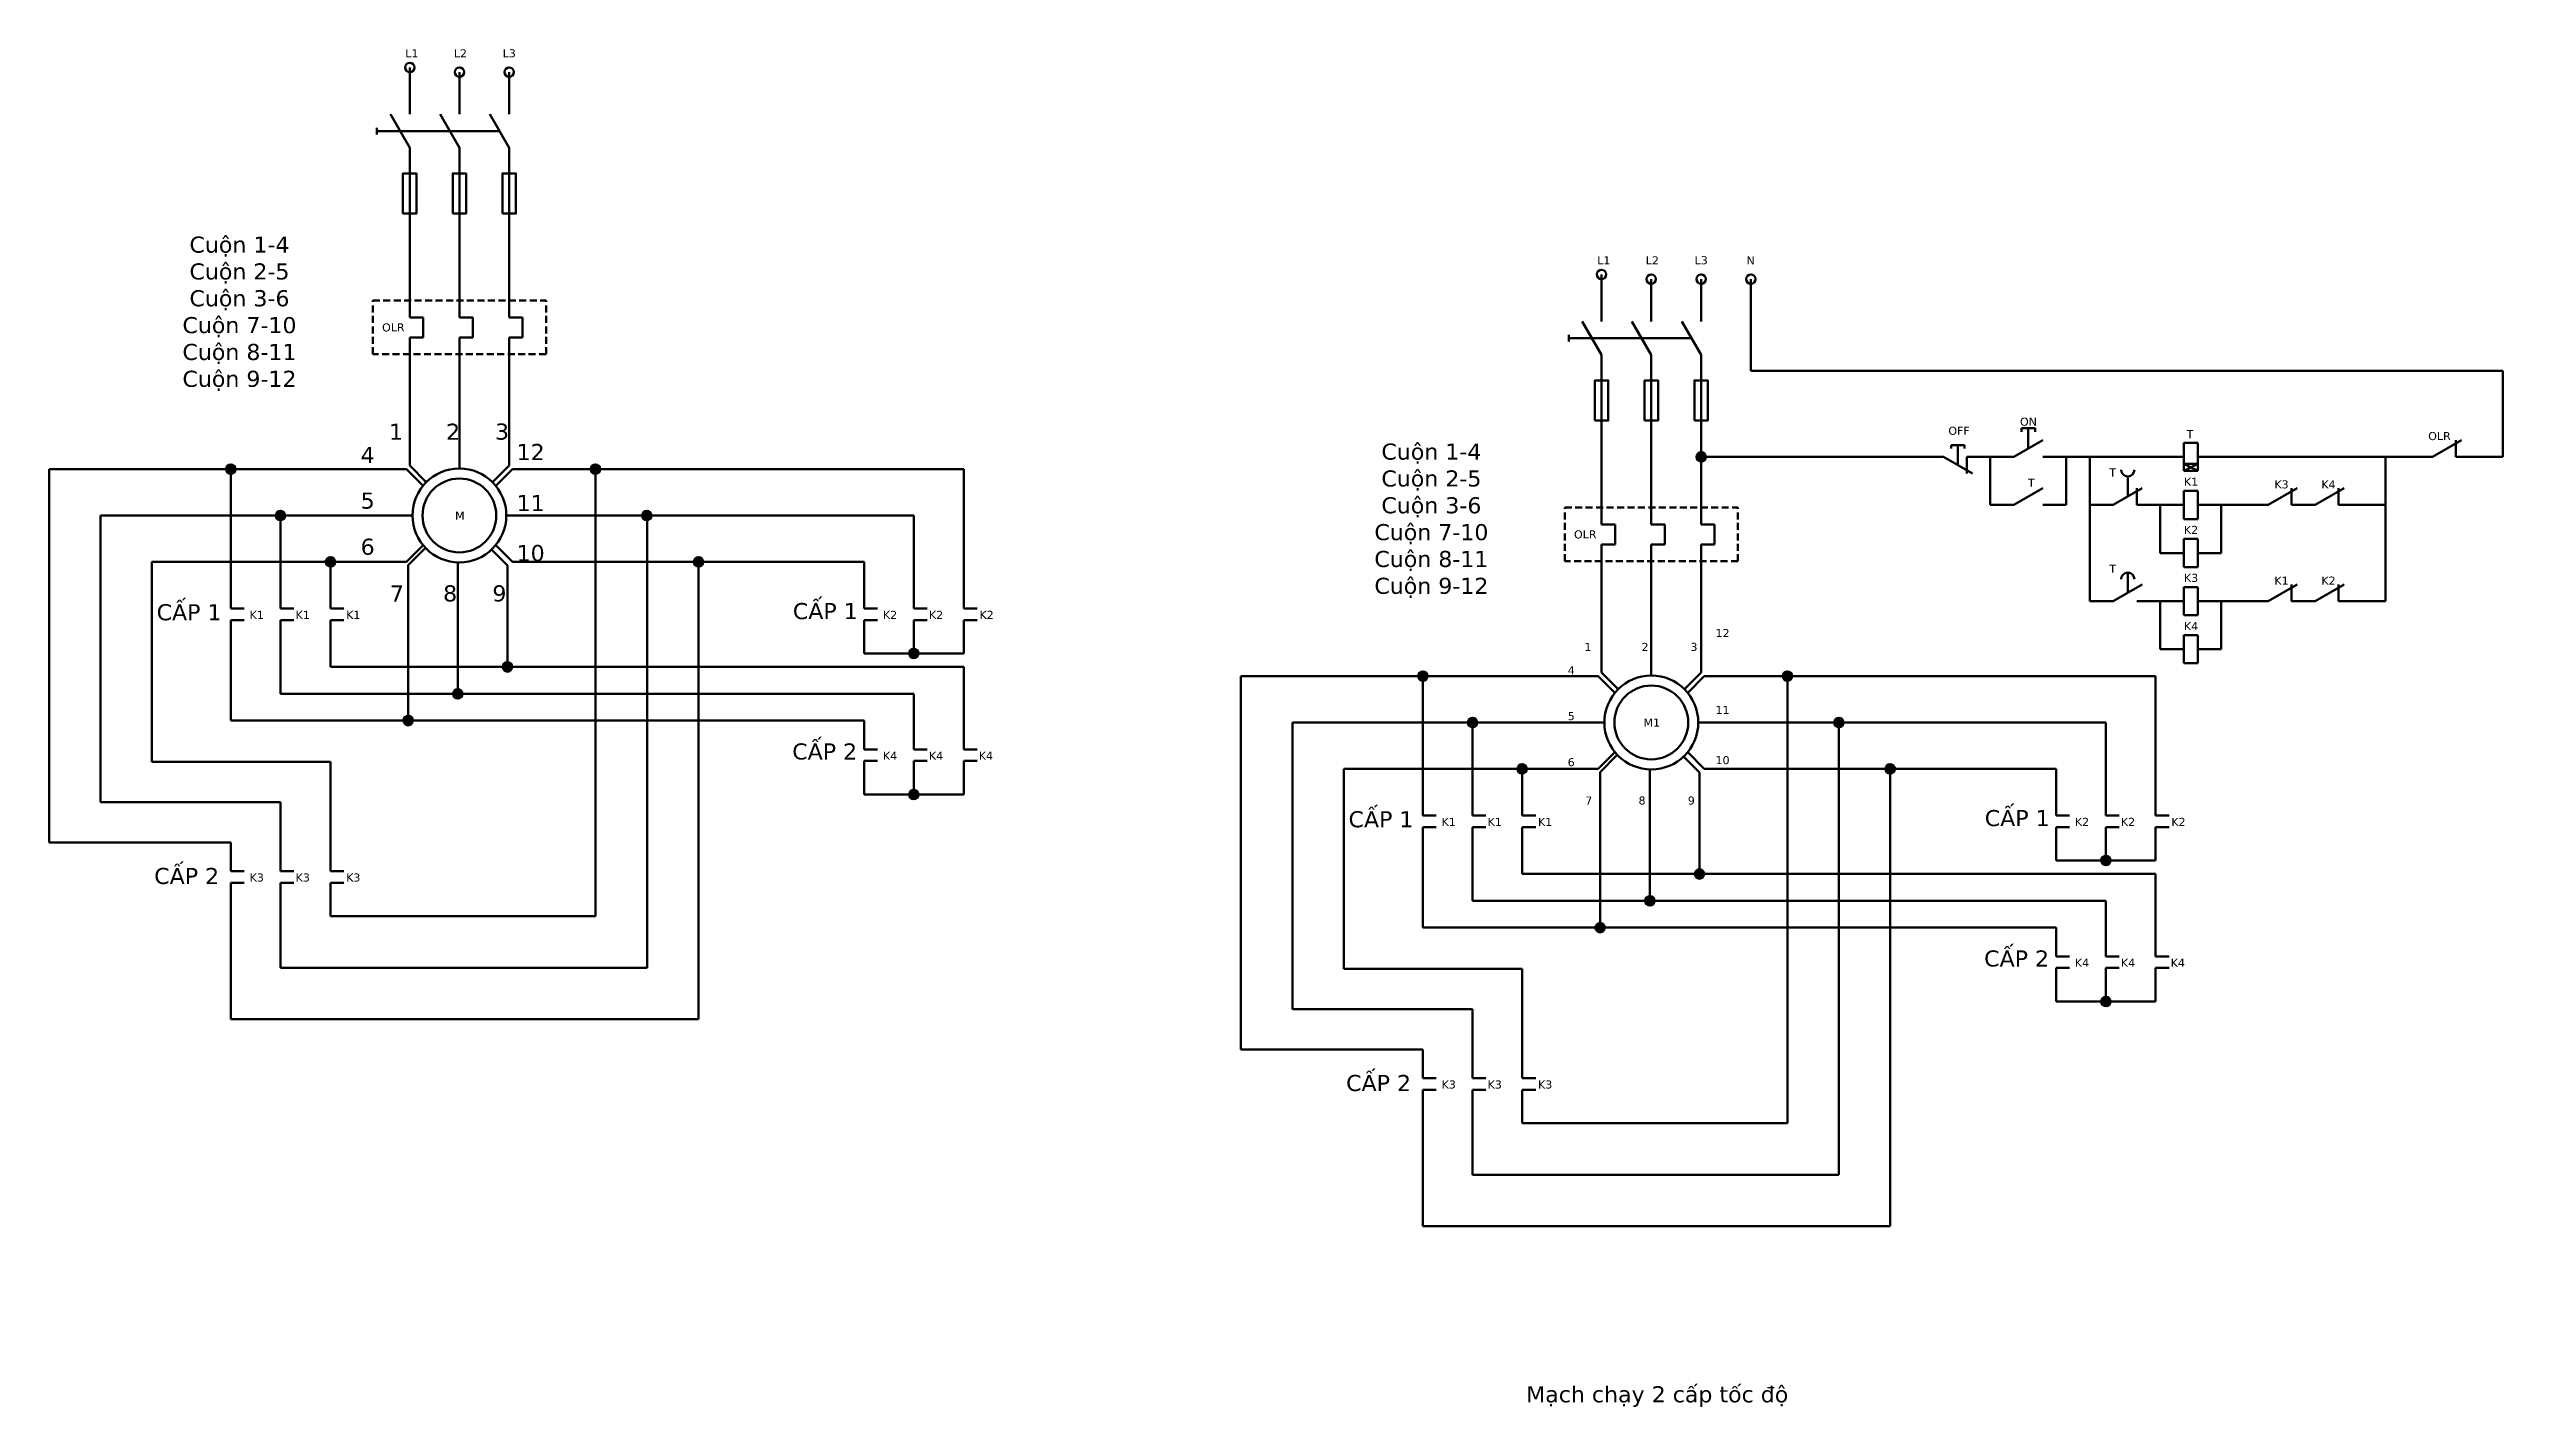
# Model space of a CAD drawing. Header units: inches. Extents: x -249378 to 8604139, y -7721310 to 888715.
# Drawn here: x -92131 to 1737190, y -7660340 to -6648358 of the extents above; entities that cross this region are included whole.
import ezdxf

# ---------------------------------------------------------------- set-up
doc = ezdxf.new("R2010")
doc.units = ezdxf.units.IN
doc.header["$LTSCALE"] = 130
doc.header["$MEASUREMENT"] = 0
doc.linetypes.add('DASHED', pattern=[0.75, 0.5, -0.25])
doc.styles.add('khong-ren', font='verdana_0.ttf', dxfattribs={"height": 400})

msp = doc.modelspace()

# ---------------------------------------------------------------- texts
at = {"lineweight": 70, "ltscale": 30, "attachment_point": 5, "style": 'khong-ren'}
for s, insert, char_height, width in [('L1', (178312, -6651525), 6000, 8762.26), ('L2', (214484, -6651525), 6000, 8762.26), ('L3', (250925, -6651525), 6000, 8762.26), ('Cuộn 1-4\\PCuộn 2-5\\PCuộn 3-6\\PCuộn 7-10\\PCuộn 8-11\\PCuộn 9-12', (49808, -6845583), 12000, 142033.54), ('L1', (1066880, -6805814), 6000, 8762.26), ('L2', (1103052, -6805814), 6000, 8762.26), ('L3', (1139492, -6805814), 6000, 8762.26), ('N', (1176362, -6805814), 6000, 8762.26), ('OLR', (164505, -6855821), 6000, 17336.59), ('1', (166513, -6933537), 12000, 17336.59), ('2', (209057, -6933537), 12000, 17336.59), ('3', (245541, -6933537), 12000, 17336.59), ('OFF', (1331742, -6932872), 6000, 17336.59), ('ON', (1383483, -6926110), 6000, 17336.59), ('T', (1503923, -6935362), 6000, 17336.59), ('4', (145362, -6950859), 12000, 17336.59), ('12', (266871, -6948640), 12000, 17336.59), ('Cuộn 1-4\\PCuộn 2-5\\PCuộn 3-6\\PCuộn 7-10\\PCuộn 8-11\\PCuộn 9-12', (938376, -6999872), 12000, 142033.54), ('OLR', (1689858, -6936799), 6000, 17336.59), ('T', (1385645, -6971485), 6000, 17336.59), ('T', (1446231, -6963921), 6000, 17336.59), ('K1', (1504706, -6970794), 6000, 17336.59), ('K3', (1572129, -6972813), 6000, 17336.59), ('5', (145362, -6985001), 12000, 17336.59), ('11', (266871, -6986658), 12000, 17336.59), ('K4', (1607129, -6972813), 6000, 17336.59), ('M', (214086, -6996014), 6000, 17336.59), ('K2', (1504706, -7006716), 6000, 17336.59), ('6', (145362, -7019348), 12000, 17336.59), ('10', (266871, -7024064), 12000, 17336.59), ('OLR', (1053073, -7010109), 6000, 17336.59), ('T', (1446231, -7035616), 6000, 17336.59), ('K3', (1504706, -7042489), 6000, 17336.59), ('K1', (1572129, -7044508), 6000, 17336.59), ('K2', (1607129, -7044508), 6000, 17336.59), ('CẤP 1', (12236, -7068186), 12000, 58667.75), ('7', (167140, -7054138), 12000, 17336.59), ('8', (206841, -7054138), 12000, 17336.59), ('9', (243589, -7054138), 12000, 17336.59), ('CẤP 1', (486544, -7067309), 12000, 58667.75), ('K1', (62691, -7070017), 6000, 8697.2), ('K1', (96997, -7070017), 6000, 8697.2), ('K1', (134610, -7070017), 6000, 8697.2), ('K2', (534827, -7070017), 6000, 8697.2), ('K2', (569133, -7070017), 6000, 8697.2), ('K2', (606746, -7070017), 6000, 8697.2), ('K4', (1504706, -7078411), 6000, 17336.59), ('1', (1055081, -7093950), 6000, 17336.59), ('2', (1097625, -7093950), 6000, 17336.59), ('3', (1134109, -7093950), 6000, 17336.59), ('12', (1155439, -7083576), 6000, 17336.59), ('4', (1042598, -7111386), 6000, 17336.59), ('5', (1042598, -7145527), 6000, 17336.59), ('M1', (1102653, -7150303), 6000, 17336.59), ('11', (1155439, -7140946), 6000, 17336.59), ('CẤP 2', (486077, -7171948), 12000, 58667.75), ('K4', (534827, -7175017), 6000, 8697.2), ('K4', (569133, -7175017), 6000, 8697.2), ('K4', (606256, -7175017), 6000, 8697.2), ('6', (1042598, -7179874), 6000, 17336.59), ('10', (1155439, -7178353), 6000, 17336.59), ('7', (1055708, -7208427), 6000, 17336.59), ('8', (1095408, -7208427), 6000, 17336.59), ('9', (1132156, -7208427), 6000, 17336.59), ('CẤP 1', (900804, -7222474), 12000, 58667.75), ('K1', (951259, -7224305), 6000, 8697.2), ('K1', (985564, -7224305), 6000, 8697.2), ('K1', (1023177, -7224305), 6000, 8697.2), ('CẤP 1', (1375111, -7221598), 12000, 58667.75), ('K2', (1423395, -7224305), 6000, 8697.2), ('K2', (1457701, -7224305), 6000, 8697.2), ('K2', (1495313, -7224305), 6000, 8697.2), ('CẤP 2', (10439, -7264739), 12000, 58667.75), ('K3', (62691, -7265820), 6000, 8697.2), ('K3', (96997, -7265820), 6000, 8697.2), ('K3', (134610, -7265820), 6000, 8697.2), ('CẤP 2', (1374645, -7326236), 12000, 58667.75), ('K4', (1423395, -7329305), 6000, 8697.2), ('K4', (1457701, -7329305), 6000, 8697.2), ('K4', (1494824, -7329305), 6000, 8697.2), ('CẤP 2', (899007, -7419027), 12000, 58667.75), ('K3', (951259, -7420108), 6000, 8697.2), ('K3', (985564, -7420108), 6000, 8697.2), ('K3', (1023177, -7420108), 6000, 8697.2), ('Mạch chạy 2 cấp tốc độ', (1106735, -7652628), 12000, 438732.49)]:
    msp.add_mtext(s, dxfattribs=dict(at, insert=insert, char_height=char_height, width=width))

# ---------------------------------------------------------------- hatches: boundary and pattern name
at = {"lineweight": 70, "ltscale": 130}
h = msp.add_hatch(color=256, dxfattribs=at)
edge = h.paths.add_edge_path()
edge.add_arc((1139439, -6952244), 3500, 0, 360)
h = msp.add_hatch(color=256, dxfattribs=at)
edge = h.paths.add_edge_path()
edge.add_arc((43391, -6961443), 3500, 0, 360)
h = msp.add_hatch(color=256, dxfattribs=at)
edge = h.paths.add_edge_path()
edge.add_arc((315316, -6961443), 3500, 0, 360)
h = msp.add_hatch(color=256, dxfattribs=at)
edge = h.paths.add_edge_path()
edge.add_arc((80431, -6995940), 3500, 0, 360)
h = msp.add_hatch(color=256, dxfattribs=at)
edge = h.paths.add_edge_path()
edge.add_arc((353500, -6995940), 3500, 0, 360)
h = msp.add_hatch(color=256, dxfattribs=at)
edge = h.paths.add_edge_path()
edge.add_arc((117554, -7030436), 3500, 0, 360)
h = msp.add_hatch(color=256, dxfattribs=at)
edge = h.paths.add_edge_path()
edge.add_arc((391931, -7030436), 3500, 0, 360)
h = msp.add_hatch(color=256, dxfattribs=at)
edge = h.paths.add_edge_path()
edge.add_arc((552567, -7098870), 3500, 0, 360)
h = msp.add_hatch(color=256, dxfattribs=at)
edge = h.paths.add_edge_path()
edge.add_arc((249681, -7108870), 3500, 0, 360)
h = msp.add_hatch(color=256, dxfattribs=at)
edge = h.paths.add_edge_path()
edge.add_arc((931959, -7115732), 3500, 0, 360)
h = msp.add_hatch(color=256, dxfattribs=at)
edge = h.paths.add_edge_path()
edge.add_arc((1203884, -7115732), 3500, 0, 360)
h = msp.add_hatch(color=256, dxfattribs=at)
edge = h.paths.add_edge_path()
edge.add_arc((212641, -7128870), 3500, 0, 360)
h = msp.add_hatch(color=256, dxfattribs=at)
edge = h.paths.add_edge_path()
edge.add_arc((175518, -7148870), 3500, 0, 360)
h = msp.add_hatch(color=256, dxfattribs=at)
edge = h.paths.add_edge_path()
edge.add_arc((968999, -7150228), 3500, 0, 360)
h = msp.add_hatch(color=256, dxfattribs=at)
edge = h.paths.add_edge_path()
edge.add_arc((1242067, -7150228), 3500, 0, 360)
h = msp.add_hatch(color=256, dxfattribs=at)
edge = h.paths.add_edge_path()
edge.add_arc((1006122, -7184725), 3500, 0, 360)
h = msp.add_hatch(color=256, dxfattribs=at)
edge = h.paths.add_edge_path()
edge.add_arc((1280499, -7184725), 3500, 0, 360)
h = msp.add_hatch(color=256, dxfattribs=at)
edge = h.paths.add_edge_path()
edge.add_arc((552567, -7203870), 3500, 0, 360)
h = msp.add_hatch(color=256, dxfattribs=at)
edge = h.paths.add_edge_path()
edge.add_arc((1138249, -7263158), 3500, 0, 360)
h = msp.add_hatch(color=256, dxfattribs=at)
edge = h.paths.add_edge_path()
edge.add_arc((1441135, -7253158), 3500, 0, 360)
h = msp.add_hatch(color=256, dxfattribs=at)
edge = h.paths.add_edge_path()
edge.add_arc((1101209, -7283158), 3500, 0, 360)
h = msp.add_hatch(color=256, dxfattribs=at)
edge = h.paths.add_edge_path()
edge.add_arc((1064086, -7303158), 3500, 0, 360)
h = msp.add_hatch(color=256, dxfattribs=at)
edge = h.paths.add_edge_path()
edge.add_arc((1441135, -7358158), 3500, 0, 360)

# ---------------------------------------------------------------- linework, layer by layer
for p, q in [((176709, -6665496), (176709, -6661996)), ((189492, -6709480), (243655, -6709480)), ((176709, -6770963), (176709, -6824947)), ((213749, -6770963), (213749, -6824947)), ((250872, -6770963), (250872, -6824947)), ((176709, -6831430), (176709, -6820057)), ((1065276, -6819784), (1065276, -6816284)), ((176709, -6848321), (176709, -6831430)), ((213749, -6831430), (213749, -6824947)), ((213749, -6848321), (213749, -6831430)), ((250872, -6831430), (250872, -6824947)), ((250872, -6848321), (250872, -6831430)), ((1176562, -6851268), (1176562, -6888260)), ((176709, -6890083), (176709, -6863321)), ((213749, -6890083), (213749, -6863321)), ((250872, -6890083), (250872, -6863321)), ((1078060, -6863768), (1132222, -6863768)), ((176709, -6919064), (176709, -6890083)), ((213749, -6919064), (213749, -6890083)), ((250872, -6919064), (250872, -6890083)), ((1176562, -6888260), (1667190, -6888260)), ((1667190, -6888260), (1737190, -6888260)), ((1737190, -6952244), (1737190, -6888260)), ((176709, -6933733), (176709, -6919064)), ((213749, -6933733), (213749, -6919064)), ((250872, -6933733), (250872, -6919064)), ((1065276, -6925252), (1065276, -6979235)), ((1102316, -6925252), (1102316, -6979235)), ((1139439, -6925252), (1139439, -6979235)), ((43391, -6961443), (-92131, -6961443)), ((-92131, -6961443), (-92131, -7179673)), ((149169, -6961443), (43391, -6961443)), ((43391, -6961443), (43391, -7043870)), ((278245, -6961443), (390623, -6961443)), ((315316, -6961443), (315316, -7294673)), ((390623, -6961443), (589690, -6961443)), ((589690, -6961443), (589690, -7043870)), ((1139439, -6952244), (1320039, -6952244)), ((1579690, -6952244), (1649690, -6952244)), ((1649690, -7059786), (1649690, -6952244)), ((1065276, -6985719), (1065276, -6974345)), ((1065276, -7002609), (1065276, -6985719)), ((1102316, -6985719), (1102316, -6979235)), ((1102316, -7002609), (1102316, -6985719)), ((1139439, -6985719), (1139439, -6979235)), ((1139439, -7002609), (1139439, -6985719)), ((80431, -6995940), (-53823, -6995940)), ((-53823, -7030436), (-53823, -6995940)), ((151542, -6995940), (80431, -6995940)), ((80431, -6995940), (80431, -7043870)), ((275955, -6995940), (353500, -6995940)), ((353500, -6995940), (552567, -6995940)), ((353624, -7294673), (353624, -6995940)), ((552567, -6995940), (552567, -7043870)), ((1481690, -6988091), (1481690, -7023939)), ((1527190, -7023939), (1527190, -6988091)), ((1065276, -7044372), (1065276, -7017609)), ((1102316, -7044372), (1102316, -7017609)), ((1139439, -7044372), (1139439, -7017609)), ((-53823, -7030436), (-53823, -7179673)), ((117554, -7030436), (-15516, -7030436)), ((-15516, -7030436), (-15516, -7179673)), ((149252, -7030436), (117554, -7030436)), ((117554, -7030436), (117554, -7043870)), ((278329, -7030436), (316460, -7030436)), ((316460, -7030436), (515528, -7030436)), ((391931, -7332981), (391931, -7030436)), ((515528, -7030436), (515528, -7043870)), ((175518, -7148870), (175518, -7058129)), ((212641, -7058129), (212641, -7128870)), ((249681, -7058129), (249681, -7108870)), ((1065276, -7073352), (1065276, -7044372)), ((1102316, -7073352), (1102316, -7044372)), ((1139439, -7073352), (1139439, -7044372)), ((1481690, -7059786), (1481690, -7095634)), ((1527190, -7095634), (1527190, -7059786)), ((43391, -7065354), (53391, -7065354)), ((80431, -7065354), (90431, -7065354)), ((117554, -7065354), (127554, -7065354)), ((515528, -7065354), (525528, -7065354)), ((552567, -7065354), (562567, -7065354)), ((589690, -7065354), (599690, -7065354)), ((1065276, -7088021), (1065276, -7073352)), ((1102316, -7088021), (1102316, -7073352)), ((1139439, -7088021), (1139439, -7073352)), ((43391, -7098870), (43391, -7148870)), ((80431, -7128870), (80431, -7098870)), ((117554, -7098870), (117554, -7108870)), ((212641, -7108870), (117554, -7108870)), ((249681, -7108870), (212641, -7108870)), ((249681, -7108870), (589690, -7108870)), ((515528, -7098870), (589690, -7098870)), ((589690, -7108870), (589690, -7148870)), ((931959, -7115732), (796437, -7115732)), ((796437, -7115732), (796437, -7333962)), ((1037736, -7115732), (931959, -7115732)), ((931959, -7115732), (931959, -7198159)), ((1166813, -7115732), (1279190, -7115732)), ((1203884, -7115732), (1203884, -7448961)), ((1279190, -7115732), (1478258, -7115732)), ((1478258, -7115732), (1478258, -7198159)), ((212641, -7128870), (80431, -7128870)), ((212641, -7128870), (552567, -7128870)), ((552567, -7128870), (552567, -7148870)), ((43391, -7148870), (175518, -7148870)), ((175518, -7148870), (515528, -7148870)), ((968999, -7150228), (834744, -7150228)), ((834744, -7184725), (834744, -7150228)), ((1040110, -7150228), (968999, -7150228)), ((968999, -7150228), (968999, -7198159)), ((1164523, -7150228), (1242067, -7150228)), ((1242067, -7150228), (1441135, -7150228)), ((1242191, -7448961), (1242191, -7150228)), ((1441135, -7150228), (1441135, -7198159)), ((515528, -7170354), (525528, -7170354)), ((552567, -7170354), (562567, -7170354)), ((589690, -7170354), (599690, -7170354)), ((-92131, -7179673), (-92131, -7209673)), ((-53823, -7179673), (-53823, -7209673)), ((-15516, -7179673), (43391, -7179673)), ((43391, -7179673), (117554, -7179673)), ((117554, -7179673), (117554, -7239673)), ((834744, -7184725), (834744, -7333962)), ((1006122, -7184725), (873052, -7184725)), ((873052, -7184725), (873052, -7333962)), ((1037820, -7184725), (1006122, -7184725)), ((1006122, -7184725), (1006122, -7198159)), ((1166896, -7184725), (1205028, -7184725)), ((1205028, -7184725), (1404095, -7184725)), ((1280499, -7487269), (1280499, -7184725)), ((1404095, -7184725), (1404095, -7198159)), ((515528, -7203923), (589690, -7203923)), ((-92131, -7209673), (-92131, -7239673)), ((-53823, -7209673), (43391, -7209673)), ((43391, -7209673), (80431, -7209673)), ((80431, -7209673), (80431, -7239673)), ((931959, -7219642), (941959, -7219642)), ((968999, -7219642), (978999, -7219642)), ((1006122, -7219642), (1016122, -7219642)), ((1064086, -7303158), (1064086, -7212417)), ((1101209, -7212417), (1101209, -7283158)), ((1138249, -7212417), (1138249, -7263158)), ((1404095, -7219642), (1414095, -7219642)), ((1441135, -7219642), (1451135, -7219642)), ((1478258, -7219642), (1488258, -7219642)), ((-92131, -7239673), (43391, -7239673)), ((43391, -7261157), (53391, -7261157)), ((80431, -7261157), (90431, -7261157)), ((117554, -7261157), (127554, -7261157)), ((931959, -7253158), (931959, -7303158)), ((968999, -7283158), (968999, -7253158)), ((1006122, -7253158), (1006122, -7263158)), ((1404095, -7253158), (1478258, -7253158)), ((1101209, -7263158), (1006122, -7263158)), ((1138249, -7263158), (1101209, -7263158)), ((1138249, -7263158), (1478258, -7263158)), ((1478258, -7263158), (1478258, -7303158)), ((43391, -7371288), (43391, -7294673)), ((80431, -7332981), (80431, -7294673)), ((117554, -7294673), (191717, -7294673)), ((191717, -7294673), (315316, -7294673)), ((353624, -7294673), (353624, -7332981)), ((1101209, -7283158), (968999, -7283158)), ((1101209, -7283158), (1441135, -7283158)), ((1441135, -7283158), (1441135, -7303158)), ((931959, -7303158), (1064086, -7303158)), ((1064086, -7303158), (1404095, -7303158)), ((154594, -7332981), (80431, -7332981)), ((353624, -7332981), (154594, -7332981)), ((391931, -7332981), (391931, -7371288)), ((796437, -7333962), (796437, -7363962)), ((834744, -7333962), (834744, -7363962)), ((873052, -7333962), (931959, -7333962)), ((931959, -7333962), (1006122, -7333962)), ((1006122, -7333962), (1006122, -7393962)), ((1404095, -7324642), (1414095, -7324642)), ((1441135, -7324642), (1451135, -7324642)), ((1478258, -7324642), (1488258, -7324642)), ((117554, -7371288), (43391, -7371288)), ((391931, -7371288), (117554, -7371288)), ((796437, -7363962), (796437, -7393962)), ((834744, -7363962), (931959, -7363962)), ((931959, -7363962), (968999, -7363962)), ((968999, -7363962), (968999, -7393962)), ((1404095, -7358211), (1478258, -7358211)), ((796437, -7393962), (931959, -7393962)), ((931959, -7415445), (941959, -7415445)), ((968999, -7415445), (978999, -7415445)), ((1006122, -7415445), (1016122, -7415445)), ((931959, -7525576), (931959, -7448961)), ((968999, -7487269), (968999, -7448961)), ((1006122, -7448961), (1080284, -7448961)), ((1080284, -7448961), (1203884, -7448961)), ((1242191, -7448961), (1242191, -7487269)), ((1043161, -7487269), (968999, -7487269)), ((1242191, -7487269), (1043161, -7487269)), ((1280499, -7487269), (1280499, -7525576)), ((1006122, -7525576), (931959, -7525576)), ((1280499, -7525576), (1006122, -7525576))]:
    msp.add_line(p, q, dxfattribs=at)
at = {"lineweight": 70, "ltscale": 80}
for p, q in [((176709, -6690496), (176709, -6665496)), ((176709, -6696980), (176709, -6671980)), ((213749, -6690496), (213749, -6665496)), ((213749, -6696980), (213749, -6671980)), ((250872, -6690496), (250872, -6665496)), ((250872, -6696980), (250872, -6671980)), ((152275, -6709480), (189492, -6709480)), ((176709, -6746980), (176709, -6721980)), ((176709, -6753463), (176709, -6728463)), ((213749, -6746980), (213749, -6721980)), ((213749, -6753463), (213749, -6728463)), ((250872, -6746980), (250872, -6721980)), ((250872, -6753463), (250872, -6728463)), ((176709, -6770963), (176709, -6753463)), ((176709, -6770963), (176709, -6759947)), ((213749, -6770963), (213749, -6753463)), ((213749, -6770963), (213749, -6759947)), ((250872, -6770963), (250872, -6753463)), ((250872, -6770963), (250872, -6759947)), ((1065276, -6844784), (1065276, -6819784)), ((1102316, -6844784), (1102316, -6819784)), ((1139439, -6844784), (1139439, -6819784)), ((1176562, -6844784), (1176562, -6819784)), ((1065276, -6851268), (1065276, -6826268)), ((1102316, -6851268), (1102316, -6826268)), ((1139439, -6851268), (1139439, -6826268)), ((1176562, -6851268), (1176562, -6826268)), ((186709, -6848321), (176709, -6848321)), ((186709, -6863321), (186709, -6848321)), ((223749, -6848321), (213749, -6848321)), ((223749, -6863321), (223749, -6848321)), ((260872, -6848321), (250872, -6848321)), ((260872, -6863321), (260872, -6848321)), ((176709, -6863321), (186709, -6863321)), ((213749, -6863321), (223749, -6863321)), ((250872, -6863321), (260872, -6863321)), ((1040843, -6863768), (1078060, -6863768)), ((1065276, -6901268), (1065276, -6876268)), ((1102316, -6901268), (1102316, -6876268)), ((1139439, -6901268), (1139439, -6876268)), ((1065276, -6907752), (1065276, -6882752)), ((1102316, -6907752), (1102316, -6882752)), ((1139439, -6907752), (1139439, -6882752)), ((1065276, -6925252), (1065276, -6907752)), ((1065276, -6925252), (1065276, -6914235)), ((1102316, -6925252), (1102316, -6907752)), ((1102316, -6925252), (1102316, -6914235)), ((1139439, -6925252), (1139439, -6907752)), ((1139439, -6925252), (1139439, -6914235)), ((1383365, -6930994), (1378365, -6930994)), ((1378365, -6930994), (1378365, -6933494)), ((1383365, -6945994), (1383365, -6930994)), ((1383365, -6930994), (1388365, -6930994)), ((1388365, -6930994), (1388365, -6933494)), ((176709, -6958733), (176709, -6933733)), ((213749, -6960940), (213749, -6933733)), ((250872, -6958816), (250872, -6933733)), ((1330865, -6943494), (1325865, -6943494)), ((1325865, -6943494), (1325865, -6945994)), ((1330865, -6958494), (1330865, -6943494)), ((1330865, -6943494), (1335865, -6943494)), ((1335865, -6943494), (1335865, -6945994)), ((1372539, -6952244), (1394190, -6939744)), ((1499190, -6952244), (1499190, -6941744)), ((1509690, -6941744), (1499190, -6941744)), ((1509690, -6962744), (1509690, -6941744)), ((1684690, -6952244), (1706340, -6939744)), ((1702190, -6939744), (1702190, -6952244)), ((174252, -6961443), (149169, -6961443)), ((186626, -6973817), (174252, -6961443)), ((189083, -6971107), (176709, -6958733)), ((238497, -6971191), (250872, -6958816)), ((240871, -6973817), (253245, -6961443)), ((253245, -6961443), (278245, -6961443)), ((1320039, -6952244), (1341690, -6964744)), ((1337539, -6952244), (1337539, -6964744)), ((1337539, -6952244), (1372539, -6952244)), ((1355039, -6952244), (1355039, -6988091)), ((1394190, -6952244), (1429190, -6952244)), ((1411690, -6988091), (1411690, -6952244)), ((1429190, -6952244), (1464190, -6952244)), ((1429190, -6952244), (1429190, -6988091)), ((1457515, -6981841), (1457515, -6966841)), ((1464190, -6952244), (1499190, -6952244)), ((1499190, -6962744), (1499190, -6952244)), ((1499190, -6957494), (1509690, -6957494)), ((1499190, -6957494), (1509690, -6962744)), ((1509690, -6957494), (1499190, -6962744)), ((1499190, -6962744), (1509690, -6962744)), ((1509690, -6952244), (1544690, -6952244)), ((1544690, -6952244), (1579690, -6952244)), ((1649690, -6952244), (1684690, -6952244)), ((1702190, -6952244), (1737190, -6952244)), ((1372539, -6988091), (1394190, -6975591)), ((1446690, -6988091), (1468340, -6975591)), ((1464190, -6975591), (1464190, -6988091)), ((1499190, -6988091), (1499190, -6977591)), ((1509690, -6977591), (1499190, -6977591)), ((1509690, -6998591), (1509690, -6977591)), ((1562190, -6988091), (1583840, -6975591)), ((1579690, -6975591), (1579690, -6988091)), ((1597190, -6988091), (1618840, -6975591)), ((1614690, -6975591), (1614690, -6988091)), ((178749, -6995940), (151542, -6995940)), ((248749, -6995940), (275955, -6995940)), ((1075277, -7002609), (1065276, -7002609)), ((1075277, -7017609), (1075277, -7002609)), ((1112316, -7002609), (1102316, -7002609)), ((1112316, -7017609), (1112316, -7002609)), ((1149439, -7002609), (1139439, -7002609)), ((1149439, -7017609), (1149439, -7002609)), ((1355039, -6988091), (1372539, -6988091)), ((1394190, -6988091), (1411690, -6988091)), ((1429190, -6988091), (1446690, -6988091)), ((1429190, -6988091), (1429190, -7023939)), ((1464190, -6988091), (1499190, -6988091)), ((1499190, -6998591), (1499190, -6988091)), ((1499190, -6998591), (1509690, -6998591)), ((1509690, -6988091), (1544690, -6988091)), ((1544690, -6988091), (1562190, -6988091)), ((1579690, -6988091), (1597190, -6988091)), ((1614690, -6988091), (1649690, -6988091)), ((186626, -7018062), (174252, -7030436)), ((187893, -7020671), (175518, -7033045)), ((237307, -7020754), (249681, -7033129)), ((240871, -7018062), (253245, -7030436)), ((1065276, -7017609), (1075277, -7017609)), ((1102316, -7017609), (1112316, -7017609)), ((1139439, -7017609), (1149439, -7017609)), ((1429190, -7023939), (1429190, -7059786)), ((1481690, -7023939), (1499190, -7023939)), ((1499190, -7023939), (1499190, -7013439)), ((1509690, -7013439), (1499190, -7013439)), ((1499190, -7034439), (1499190, -7023939)), ((1509690, -7034439), (1509690, -7013439)), ((1509690, -7023939), (1527190, -7023939)), ((174252, -7030436), (149252, -7030436)), ((175518, -7033045), (175518, -7058129)), ((212641, -7030922), (212641, -7058129)), ((249681, -7033129), (249681, -7058129)), ((253245, -7030436), (278329, -7030436)), ((1457515, -7053536), (1457515, -7038536)), ((1499190, -7034439), (1509690, -7034439)), ((43391, -7058870), (43391, -7043870)), ((43391, -7065354), (43391, -7043870)), ((80431, -7058870), (80431, -7043870)), ((80431, -7065354), (80431, -7043870)), ((117554, -7058870), (117554, -7043870)), ((117554, -7065354), (117554, -7043870)), ((515528, -7065354), (515528, -7043870)), ((552567, -7065354), (552567, -7043870)), ((589690, -7065354), (589690, -7043870)), ((1429190, -7059786), (1446690, -7059786)), ((1446690, -7059786), (1468340, -7047286)), ((1464190, -7059786), (1499190, -7059786)), ((1499190, -7059786), (1499190, -7049286)), ((1509690, -7049286), (1499190, -7049286)), ((1499190, -7070286), (1499190, -7059786)), ((1509690, -7070286), (1509690, -7049286)), ((1509690, -7059786), (1544690, -7059786)), ((1544690, -7059786), (1562190, -7059786)), ((1562190, -7059786), (1583840, -7047286)), ((1579690, -7047286), (1579690, -7059786)), ((1579690, -7059786), (1597190, -7059786)), ((1597190, -7059786), (1618840, -7047286)), ((1614690, -7047286), (1614690, -7059786)), ((1614690, -7059786), (1649690, -7059786)), ((43391, -7098870), (43391, -7073870)), ((43391, -7073870), (53391, -7073870)), ((80431, -7098870), (80431, -7073870)), ((80431, -7073870), (90431, -7073870)), ((117554, -7098870), (117554, -7073870)), ((117554, -7073870), (127554, -7073870)), ((515528, -7098870), (515528, -7073870)), ((515528, -7073870), (525528, -7073870)), ((552567, -7098870), (552567, -7073870)), ((552567, -7073870), (562567, -7073870)), ((589690, -7098870), (589690, -7073870)), ((589690, -7073870), (599690, -7073870)), ((1499190, -7070286), (1509690, -7070286)), ((1065276, -7113021), (1065276, -7088021)), ((1102316, -7115228), (1102316, -7088021)), ((1139439, -7113105), (1139439, -7088021)), ((1481690, -7095634), (1499190, -7095634)), ((1499190, -7095634), (1499190, -7085134)), ((1509690, -7085134), (1499190, -7085134)), ((1499190, -7106134), (1499190, -7095634)), ((1509690, -7106134), (1509690, -7085134)), ((1509690, -7095634), (1527190, -7095634)), ((1062820, -7115732), (1037736, -7115732)), ((1075194, -7128106), (1062820, -7115732)), ((1077651, -7125396), (1065276, -7113021)), ((1127065, -7125479), (1139439, -7113105)), ((1129438, -7128106), (1141813, -7115732)), ((1141813, -7115732), (1166813, -7115732)), ((1499190, -7106134), (1509690, -7106134)), ((515528, -7170354), (515528, -7148870)), ((552567, -7170354), (552567, -7148870)), ((589690, -7170354), (589690, -7148870)), ((1067316, -7150228), (1040110, -7150228)), ((1137316, -7150228), (1164523, -7150228)), ((515528, -7203870), (515528, -7178870)), ((515528, -7178870), (525528, -7178870)), ((552567, -7203870), (552567, -7178870)), ((552567, -7178870), (562567, -7178870)), ((589690, -7203870), (589690, -7178870)), ((589690, -7178870), (599690, -7178870)), ((1062820, -7184725), (1037820, -7184725)), ((1075194, -7172350), (1062820, -7184725)), ((1076460, -7174959), (1064086, -7187334)), ((1064086, -7187334), (1064086, -7212417)), ((1101209, -7185210), (1101209, -7212417)), ((1125874, -7175043), (1138249, -7187417)), ((1129438, -7172350), (1141813, -7184725)), ((1138249, -7187417), (1138249, -7212417)), ((1141813, -7184725), (1166896, -7184725)), ((931959, -7213159), (931959, -7198159)), ((931959, -7219642), (931959, -7198159)), ((968999, -7213159), (968999, -7198159)), ((968999, -7219642), (968999, -7198159)), ((1006122, -7213159), (1006122, -7198159)), ((1006122, -7219642), (1006122, -7198159)), ((1404095, -7219642), (1404095, -7198159)), ((1441135, -7219642), (1441135, -7198159)), ((1478258, -7219642), (1478258, -7198159)), ((43391, -7261157), (43391, -7239673)), ((80431, -7261157), (80431, -7239673)), ((117554, -7261157), (117554, -7239673)), ((931959, -7253158), (931959, -7228159)), ((931959, -7228159), (941959, -7228159)), ((968999, -7253158), (968999, -7228159)), ((968999, -7228159), (978999, -7228159)), ((1006122, -7253158), (1006122, -7228159)), ((1006122, -7228159), (1016122, -7228159)), ((1404095, -7253158), (1404095, -7228159)), ((1404095, -7228159), (1414095, -7228159)), ((1441135, -7253158), (1441135, -7228159)), ((1441135, -7228159), (1451135, -7228159)), ((1478258, -7253158), (1478258, -7228159)), ((1478258, -7228159), (1488258, -7228159)), ((43391, -7294673), (43391, -7269673)), ((43391, -7269673), (53391, -7269673)), ((80431, -7294673), (80431, -7269673)), ((80431, -7269673), (90431, -7269673)), ((117554, -7294673), (117554, -7269673)), ((117554, -7269673), (127554, -7269673)), ((1404095, -7324642), (1404095, -7303158)), ((1441135, -7324642), (1441135, -7303158)), ((1478258, -7324642), (1478258, -7303158)), ((1404095, -7358158), (1404095, -7333158)), ((1404095, -7333158), (1414095, -7333158)), ((1441135, -7358158), (1441135, -7333158)), ((1441135, -7333158), (1451135, -7333158)), ((1478258, -7358158), (1478258, -7333158)), ((1478258, -7333158), (1488258, -7333158)), ((931959, -7415445), (931959, -7393962)), ((968999, -7415445), (968999, -7393962)), ((1006122, -7415445), (1006122, -7393962)), ((931959, -7448961), (931959, -7423962)), ((931959, -7423962), (941959, -7423962)), ((968999, -7448961), (968999, -7423962)), ((968999, -7423962), (978999, -7423962)), ((1006122, -7448961), (1006122, -7423962)), ((1006122, -7423962), (1016122, -7423962))]:
    msp.add_line(p, q, dxfattribs=at)
at = {"lineweight": 70, "ltscale": 70}
for p, q in [((152275, -6709480), (152275, -6706980)), ((152275, -6709480), (152275, -6711980)), ((1040843, -6863768), (1040843, -6861268)), ((1040843, -6863768), (1040843, -6866268))]:
    msp.add_line(p, q, dxfattribs=at)
at = {"lineweight": 70, "ltscale": 30}
for p, q in [((176709, -6721980), (162275, -6696980)), ((213749, -6721980), (199315, -6696980)), ((250872, -6721980), (236438, -6696980)), ((1065276, -6876268), (1050843, -6851268)), ((1102316, -6876268), (1087882, -6851268)), ((1139439, -6876268), (1125005, -6851268))]:
    msp.add_line(p, q, dxfattribs=at)
at = {"linetype": 'DASHED', "lineweight": 70, "ltscale": 80}
for p, q in [((149209, -6875821), (149209, -6835821)), ((149209, -6835821), (278372, -6835821)), ((278372, -6875821), (278372, -6835821)), ((278372, -6875821), (149209, -6875821)), ((1037777, -7030109), (1037777, -6990109)), ((1037777, -6990109), (1166939, -6990109)), ((1166939, -7030109), (1166939, -6990109)), ((1166939, -7030109), (1037777, -7030109))]:
    msp.add_line(p, q, dxfattribs=at)
at = {"lineweight": 70, "ltscale": 130}
for points in [[(171709, -6770963), (181709, -6770963), (181709, -6740963), (171709, -6740963)], [(208749, -6770963), (218749, -6770963), (218749, -6740963), (208749, -6740963)], [(245872, -6770963), (255872, -6770963), (255872, -6740963), (245872, -6740963)], [(1060276, -6925252), (1070276, -6925252), (1070276, -6895252), (1060276, -6895252)], [(1097316, -6925252), (1107316, -6925252), (1107316, -6895252), (1097316, -6895252)], [(1134439, -6925252), (1144439, -6925252), (1144439, -6895252), (1134439, -6895252)]]:
    msp.add_lwpolyline(points, close=True, dxfattribs=at)
for centre in [(176709, -6661996), (213749, -6665496), (250872, -6665496), (1065276, -6816284), (1102316, -6819784), (1139439, -6819784), (1176562, -6819784), (1139439, -6952244), (43391, -6961443), (315316, -6961443), (80431, -6995940), (353500, -6995940), (117554, -7030436), (391931, -7030436), (552567, -7098870), (249681, -7108870), (931959, -7115732), (1203884, -7115732), (212641, -7128870), (175518, -7148870), (968999, -7150228), (1242067, -7150228), (1006122, -7184725), (1280499, -7184725), (552567, -7203870), (1138249, -7263158), (1441135, -7253158), (1101209, -7283158), (1064086, -7303158), (1441135, -7358158)]:
    msp.add_circle(centre, 3500, dxfattribs=at)
at = {"lineweight": 70, "ltscale": 80}
for centre, radius in [((213749, -6995940), 35000), ((213749, -6995940), 27500), ((1102316, -7150228), 35000), ((1102316, -7150228), 27500)]:
    msp.add_circle(centre, radius, dxfattribs=at)
for centre, start, end in [((1457515, -6961841), 180, 0), ((1457515, -7043536), 0, 180)]:
    msp.add_arc(centre, 5000, start, end, dxfattribs=at)

msp.set_redraw_order([(e.dxf.handle, doc.entitydb.next_handle()) for e in msp.query("TEXT MTEXT ATTDEF DIMENSION ARC_DIMENSION")])  # texts and dimensions are drawn at this point

doc.saveas('drawing.dxf')
